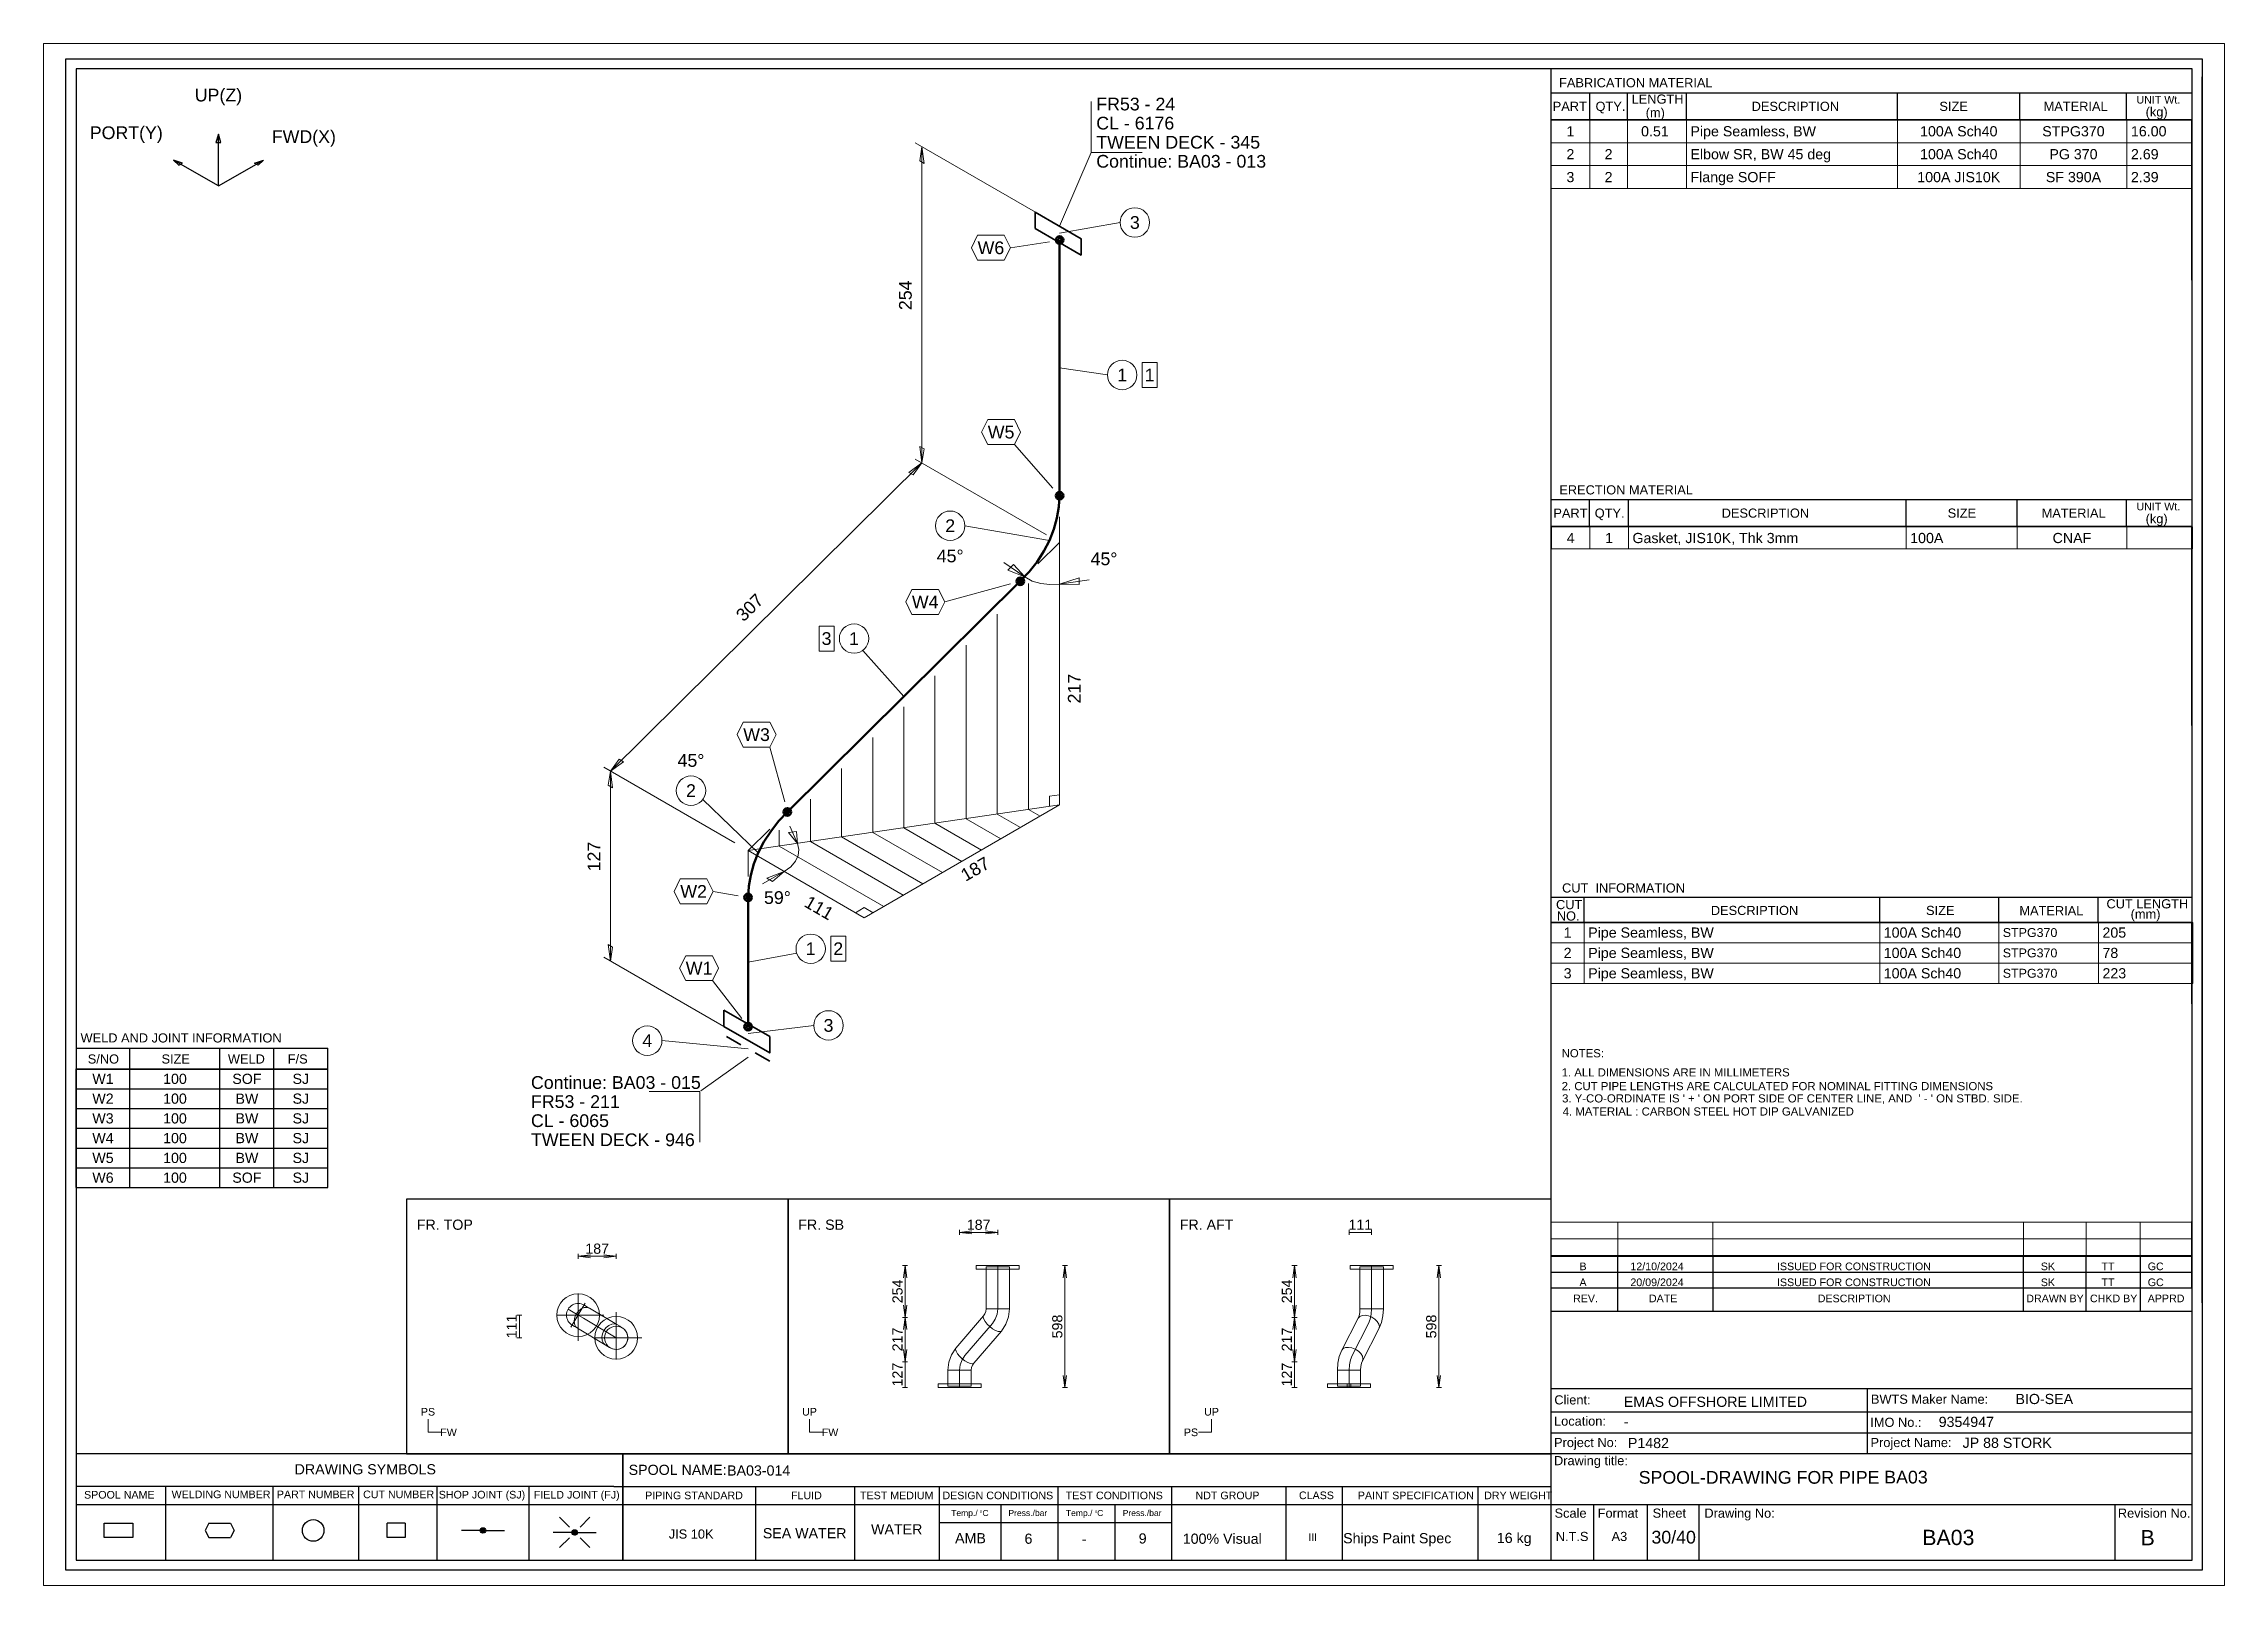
# Paper-space layout 'Layout1' of a CAD drawing. Header units: millimetres. Extents: x -20 to 277, y -7 to 202.
# The model-space entities are those that its viewports show. They can reach past a viewport. Long polylines and large blocks are cut down to what shows.
import ezdxf
from ezdxf.enums import TextEntityAlignment as Align

# ---------------------------------------------------------------- set-up
doc = ezdxf.new("R2010")
doc.units = ezdxf.units.MM
doc.linetypes.add('DOTTED_DASHED5', pattern=[9.99997, 4.444431, -2.666659, 0.222222, -2.666659])
doc.linetypes.add('DOTTED_DASHED6', pattern=[10, 4.444444, -2.666667, 0.222222, -2.666667])
for name, color, linetype in [('FramesFromTables', 40, 'Continuous'), ('I_Coordinates', 11, 'Continuous'), ('I_CutNumbers', 10, 'Continuous'), ('I_Dimensions', 4, 'Continuous'), ('I_OtherComponents', 2, 'Continuous'), ('I_PartNumbers', 9, 'Continuous'), ('I_Pipes', 1, 'Continuous'), ('I_Tags', 8, 'Continuous'), ('I_Triangles', 5, 'Continuous'), ('SymbolsOnDrawingSheet', 1, 'Continuous'), ('TextFromTables', 2, 'Continuous'), ('TextFromTextBoxes', 2, 'Continuous')]:
    doc.layers.add(name, color=color, linetype=linetype)
doc.styles.add('Cadmatic Default Text', font='arial.ttf')

psp = doc.layouts.get("Layout1")

msp = doc.modelspace()

# ---------------------------------------------------------------- texts
at = {"layer": 'SymbolsOnDrawingSheet', "linetype": 'ByBlock', "lineweight": 25, "style": 'Cadmatic Default Text'}
for s, p in [('UP(Z)', (30, 289.86)), ('PORT(Y)', (11.88, 282.46)), ('FWD(X)', (46.79, 281.7))]:
    msp.add_text(s, height=2.5, dxfattribs=at).set_placement(p, align=Align.MIDDLE_CENTER)
for s, p in [('FR. TOP', (69, 68.9)), ('FR. SB', (144, 68.9)), ('FR. AFT', (219, 68.9))]:
    msp.add_text(s, height=2, dxfattribs=at).set_placement(p, align=Align.TOP_LEFT)
at = {"layer": 'SymbolsOnDrawingSheet', "linetype": 'ByBlock', "lineweight": 13, "style": 'Cadmatic Default Text'}
for s, p in [('187', (179.46, 67.89)), ('111', (254.5, 67.89)), ('187', (104.46, 63.19))]:
    msp.add_text(s, height=2, dxfattribs=at).set_placement(p, align=Align.MIDDLE_CENTER)
for s, p in [('254', (163.5, 54.79)), ('254', (240.05, 54.79)), ('111', (87.66, 47.9)), ('217', (163.5, 45.34)), ('598', (194.92, 47.89)), ('217', (240.05, 45.34)), ('598', (268.44, 47.89)), ('127', (163.5, 38.44)), ('127', (240.05, 38.44))]:
    msp.add_text(s, height=2, rotation=90, dxfattribs=at).set_placement(p, align=Align.MIDDLE_CENTER)
at = {"layer": 'SymbolsOnDrawingSheet', "linetype": 'ByBlock', "lineweight": 18, "style": 'Cadmatic Default Text'}
for s, p in [('PS', (71.2, 31.14)), ('UP', (146.2, 31.14)), ('UP', (225.24, 31.14)), ('FW', (75.24, 27.1)), ('FW', (150.24, 27.1)), ('PS', (221.2, 27.1))]:
    msp.add_text(s, height=1.5, dxfattribs=at).set_placement(p, align=Align.MIDDLE_CENTER)

# ---------------------------------------------------------------- blocks, each defined once
blk = doc.blocks.new('BA01728716203_BOM_4')
at = {"layer": 'FramesFromTables', "linetype": 'ByBlock', "lineweight": 18}
for p, q in [((292, 285), (418, 285)), ((292, 271.5), (292, 285)), ((292, 271.5), (292, 285)), ((299.6, 271.5), (299.6, 285)), ((299.6, 271.5), (299.6, 285)), ((307, 271.5), (307, 285)), ((307, 271.5), (307, 285)), ((318.6, 271.5), (318.6, 285)), ((318.6, 271.5), (318.6, 285)), ((360.1, 271.5), (360.1, 285)), ((360.1, 271.5), (360.1, 285)), ((384.2, 271.5), (384.2, 285)), ((384.2, 271.5), (384.2, 285)), ((405.2, 271.5), (405.2, 285)), ((405.2, 271.5), (405.2, 285)), ((418, 271.5), (418, 285)), ((292, 280.5), (418, 280.5)), ((292, 276), (418, 276)), ((292, 205), (418.1, 205)), ((292, 200.67), (292, 205)), ((292.1, 200.67), (292.1, 205)), ((299.6, 200.67), (299.6, 205)), ((299.6, 200.67), (299.6, 205)), ((307.2, 200.67), (307.2, 205)), ((307.2, 200.67), (307.2, 205)), ((361.8, 200.67), (361.8, 205)), ((361.8, 200.67), (361.8, 205)), ((383.6, 200.67), (383.6, 205)), ((383.6, 200.67), (383.6, 205)), ((405.2, 200.67), (405.2, 205)), ((405.2, 200.67), (405.2, 205)), ((418, 200.67), (418, 205)), ((292, 127.3), (418.2, 127.3)), ((292, 115.3), (292, 127.3)), ((292, 115.3), (292, 127.3)), ((298.5, 115.3), (298.5, 127.3)), ((298.5, 115.3), (298.5, 127.3)), ((356.6, 115.3), (356.6, 127.3)), ((356.6, 115.3), (356.6, 127.3)), ((380, 115.3), (380, 127.3)), ((380, 115.3), (380, 127.3)), ((399.6, 115.3), (399.6, 127.3)), ((399.6, 115.3), (399.6, 127.3)), ((418, 115.3), (418, 127.3)), ((292, 123.3), (418.2, 123.3)), ((292, 119.3), (418.2, 119.3)), ((292, 68.4), (418, 68.4)), ((292, 58.6), (292, 68.4)), ((292, 58.6), (292, 68.4)), ((292, 65.13), (418, 65.13)), ((305.1, 58.6), (305.1, 68.4)), ((305.1, 58.6), (305.1, 68.4)), ((323.8, 58.6), (323.8, 68.4)), ((323.8, 58.6), (323.8, 68.4)), ((384.9, 58.6), (384.9, 68.4)), ((384.9, 58.6), (384.9, 68.4)), ((397.2, 58.6), (397.2, 68.4)), ((397.2, 58.6), (397.2, 68.4)), ((407.8, 58.6), (407.8, 68.4)), ((407.8, 58.6), (407.8, 68.4)), ((418, 58.6), (418, 68.4)), ((292, 61.87), (418, 61.87))]:
    blk.add_line(p, q, dxfattribs=at)
at = {"layer": 'FramesFromTables', "linetype": 'ByBlock', "lineweight": -3}
for p, q in [((2, 98.5), (51.5, 98.5)), ((2, 75.19), (2, 98.5)), ((2, 75.19), (2, 98.5)), ((2, 94.62), (51.5, 94.62)), ((12.6, 75.19), (12.6, 98.5)), ((12.6, 75.19), (12.6, 98.5)), ((30.3, 75.19), (30.3, 98.5)), ((30.3, 75.19), (30.3, 98.5)), ((40.9, 75.19), (40.9, 98.5)), ((40.9, 75.19), (40.9, 98.5)), ((51.5, 75.19), (51.5, 98.5)), ((2, 90.73), (51.5, 90.73)), ((2, 86.85), (51.5, 86.85)), ((2, 82.96), (51.5, 82.96)), ((2, 79.08), (51.5, 79.08))]:
    blk.add_line(p, q, dxfattribs=at)
at = {"layer": 'FramesFromTables', "linetype": 'ByBlock', "lineweight": 18, "flags": 128}
for points in [[(292, 271.5), (418, 271.5), (418, 285)], [(292, 200.67), (418.1, 200.67), (418.1, 205)], [(292, 115.3), (418.2, 115.3), (418.2, 127.3)], [(292, 58.6), (418, 58.6), (418, 68.4)]]:
    blk.add_lwpolyline(points, dxfattribs=at)
at = {"layer": 'FramesFromTables', "linetype": 'ByBlock', "lineweight": -3, "flags": 128}
blk.add_lwpolyline([(2, 75.19), (51.5, 75.19), (51.5, 98.5)], dxfattribs=at)
at = {"layer": 'TextFromTables', "linetype": 'ByBlock', "lineweight": 13, "style": 'Cadmatic Default Text'}
for s, p in [('1', (295.8, 282.75)), ('2', (295.8, 278.25)), ('3', (295.8, 273.75))]:
    blk.add_text(s, height=2, dxfattribs=at).set_placement(p, align=Align.MIDDLE_CENTER)
at = {"layer": 'TextFromTables', "linetype": 'ByBlock', "lineweight": 25, "style": 'Cadmatic Default Text'}
for s, p in [('0.51 ', (312.8, 282.75)), ('100A Sch40', (372.15, 282.75)), ('STPG370', (394.7, 282.75)), ('2', (303.3, 278.25)), ('100A Sch40', (372.15, 278.25)), ('PG 370', (394.7, 278.25)), ('2', (303.3, 273.75)), ('100A JIS10K', (372.15, 273.75)), ('SF 390A', (394.7, 273.75)), ('4', (295.85, 202.83)), ('1', (303.4, 202.83)), ('CNAF', (394.4, 202.83)), ('1', (295.25, 125.3)), ('2', (295.25, 121.3)), ('3', (295.25, 117.3)), ('W1', (7.3, 96.56)), ('100', (21.45, 96.56)), ('SOF', (35.6, 96.56)), ('SJ', (46.2, 96.56)), ('W2', (7.3, 92.67)), ('100', (21.45, 92.67)), ('BW', (35.6, 92.67)), ('SJ', (46.2, 92.67)), ('W3', (7.3, 88.79)), ('W4', (7.3, 84.91)), ('100', (21.45, 88.79)), ('100', (21.45, 84.91)), ('BW', (35.6, 88.79)), ('BW', (35.6, 84.91)), ('SJ', (46.2, 88.79)), ('SJ', (46.2, 84.91)), ('W5', (7.3, 81.02)), ('100', (21.45, 81.02)), ('BW', (35.6, 81.02)), ('SJ', (46.2, 81.02)), ('W6', (7.3, 77.14)), ('100', (21.45, 77.14)), ('SOF', (35.6, 77.14)), ('SJ', (46.2, 77.14))]:
    blk.add_text(s, height=2, dxfattribs=at).set_placement(p, align=Align.MIDDLE_CENTER)
for s, height, p in [('Pipe Seamless, BW ', 2, (319.4, 282.75)), ('16.00', 2, (406, 282.75)), ('Elbow SR, BW 45 deg', 2, (319.4, 278.25)), ('2.69', 2, (406, 278.25)), ('Flange SOFF ', 2, (319.4, 273.75)), ('2.39', 2, (406, 273.75)), ('Gasket, JIS10K, Thk 3mm ', 2, (308, 202.83)), ('100A', 2, (362.6, 202.83)), ('Pipe Seamless, BW', 2, (299.3, 125.3)), ('100A Sch40', 2, (357.4, 125.3)), ('STPG370', 1.75, (380.8, 125.3)), ('205', 2, (400.4, 125.3)), ('Pipe Seamless, BW', 2, (299.3, 121.3)), ('100A Sch40', 2, (357.4, 121.3)), ('STPG370', 1.75, (380.8, 121.3)), ('78', 2, (400.4, 121.3)), ('Pipe Seamless, BW', 2, (299.3, 117.3)), ('100A Sch40', 2, (357.4, 117.3)), ('STPG370', 1.75, (380.8, 117.3)), ('223', 2, (400.4, 117.3))]:
    blk.add_text(s, height=height, dxfattribs=at).set_placement(p, align=Align.MIDDLE_LEFT)
at = {"layer": 'TextFromTextBoxes', "linetype": 'ByBlock', "lineweight": -3, "style": 'Cadmatic Default Text'}
for s, p in [('BIO-SEA', (383.3, 33.65)), ('EMAS OFFSHORE LIMITED', (306.3, 33.1)), ('9354947', (368.2, 29.15)), ('-', (306.3, 29.2)), ('P1482', (307.1, 25)), ('JP 88 STORK', (372.9, 25.05)), ('BA03-014', (130, 19.6))]:
    blk.add_text(s, height=2, dxfattribs=at).set_placement(p, align=Align.MIDDLE_LEFT)
at = {"layer": 'TextFromTextBoxes', "linetype": 'ByBlock', "lineweight": 25, "style": 'Cadmatic Default Text'}
blk.add_text('BA03', height=2.5, dxfattribs=at).set_placement((357.5, 18.3), align=Align.MIDDLE_LEFT)
at = {"layer": 'TextFromTextBoxes', "linetype": 'ByBlock', "lineweight": -3, "style": 'Cadmatic Default Text'}
for s, height, p in [('WATER', 2, (163.35, 8.05)), ('SEA WATER', 2, (145.25, 7.28)), ('AMB', 2, (177.85, 6.3)), ('6', 2, (189.25, 6.2)), ('-', 2, (200.2, 6.15)), ('9', 2, (211.7, 6.25)), ('100% Visual', 2, (227.35, 6.2)), ('Ships Paint Spec', 2, (261.75, 6.3)), ('16 kg', 2, (284.75, 6.35)), ('30/40', 2.5, (316.1, 6.5))]:
    blk.add_text(s, height=height, dxfattribs=at).set_placement(p, align=Align.MIDDLE_CENTER)
at = {"layer": 'TextFromTextBoxes', "linetype": 'ByBlock', "lineweight": 25, "style": 'Cadmatic Default Text'}
blk.add_text('BA03', height=3, dxfattribs=at).set_placement((370.1, 6.45), align=Align.MIDDLE_CENTER)
blk = doc.blocks.new('SEDS_SPOOL_FORMAT_Gol_6')
at = {"layer": 'SymbolsOnDrawingSheet', "linetype": 'ByBlock', "lineweight": -3, "flags": 128}
for points in [[(0, 297), (420, 297), (420, 0), (0, 0), (0, 297)], [(418.01, 295.01), (2, 295.01)], [(2, 295.01), (2, 2)], [(292.02, 50.91), (292.02, 295.01)], [(418.01, 2), (418.01, 295.01)], [(420, 52.53), (420, 293.46)], [(420, 52.53), (420, 293.46)], [(292.02, 290.3), (418.01, 290.3)], [(292.02, 284.66), (292.02, 288.77)], [(299.59, 285.01), (299.59, 290.3)], [(307.02, 285.01), (307.02, 290.3)], [(318.61, 285.01), (318.61, 290.3)], [(360.08, 285.01), (360.08, 290.3)], [(384.18, 285.01), (384.18, 290.3)], [(405.15, 285.01), (405.15, 290.3)], [(405.15, 285.01), (405.15, 290.3)], [(292, 285), (418, 285)], [(292, 253.5), (292, 285)], [(292, 253.5), (292, 285)], [(292.02, 285.01), (418.01, 285.01)], [(418.01, 285.01), (292.02, 285.01)], [(418, 253.5), (418, 285)], [(292.02, 210.38), (418.01, 210.38)], [(299.57, 205.08), (299.57, 210.38)], [(307.21, 205.08), (307.21, 210.38)], [(361.83, 205.03), (361.83, 210.38)], [(383.61, 205.08), (383.61, 210.38)], [(405.15, 205.17), (405.15, 210.38)], [(292.02, 205.08), (292.02, 209.18)], [(292.02, 205.08), (418.01, 205.08)], [(292.02, 186.7), (292.02, 205.08)], [(292.02, 186.7), (292.02, 205.08)], [(418.01, 205.08), (292.02, 205.08)], [(418, 166), (418, 205)], [(292.02, 132.23), (418.01, 132.23)], [(292.02, 127.3), (292.02, 131.41)], [(298.48, 127.3), (298.48, 132.23)], [(356.6, 127.3), (356.6, 132.23)], [(380.01, 127.3), (380.01, 132.23)], [(399.56, 127.3), (399.56, 132.23)], [(292.02, 127.3), (418.01, 127.3)], [(418.01, 127.3), (292.02, 127.3)], [(418, 111.3), (418, 127.3)], [(2, 102.57), (51.49, 102.57)], [(12.6, 98.45), (12.6, 102.57)], [(30.28, 98.45), (30.28, 102.57)], [(40.88, 98.45), (40.88, 102.57)], [(51.49, 98.45), (51.49, 102.57)], [(2, 98.5), (51.5, 98.5)], [(2, 98.5), (51.5, 98.5)], [(51.49, 98.47), (2, 98.47)], [(2, 98.45), (51.49, 98.45)], [(292.02, 52.57), (292.02, 66.5)], [(292.02, 52.57), (292.02, 66.5)], [(418, 55.4), (418, 68.5)], [(292.02, 61.73), (418.01, 61.73)], [(305.1, 50.91), (305.1, 61.73)], [(323.84, 50.91), (323.84, 61.73)], [(384.91, 50.91), (384.91, 61.73)], [(397.21, 50.91), (397.21, 61.73)], [(407.86, 50.91), (407.86, 61.73)], [(292.02, 58.6), (418.01, 58.6)], [(292.02, 55.47), (418.01, 55.47)], [(292.02, 50.91), (418.01, 50.91)], [(292.02, 2), (292.02, 50.91)], [(292.02, 35.73), (418.01, 35.73)], [(354.24, 22.93), (354.24, 35.73)], [(292.02, 31.13), (418.01, 31.13)], [(292.02, 27.03), (418.01, 27.03)], [(2, 22.93), (107.74, 22.93)], [(107.74, 22.93), (292.02, 22.93)], [(109.52, 22.93), (109.52, 2)], [(109.52, 2), (109.52, 22.93)], [(292.02, 22.93), (418.01, 22.93)], [(107.74, 16.45), (2, 16.45)], [(2, 12.91), (292.02, 12.91)], [(19.62, 16.45), (19.62, 2)], [(40.69, 16.45), (40.69, 2)], [(57.56, 16.45), (57.56, 2)], [(72.95, 16.45), (72.95, 2)], [(91.02, 16.45), (91.02, 2)], [(107.74, 16.45), (292.02, 16.45)], [(135.58, 16.45), (135.58, 2)], [(155.03, 16.45), (155.03, 2)], [(171.67, 16.45), (171.67, 2)], [(183.82, 12.91), (183.82, 2)], [(195.02, 16.45), (195.02, 2)], [(206.21, 12.91), (206.21, 2)], [(217.4, 16.45), (217.4, 2)], [(239.85, 16.45), (239.85, 2)], [(250.91, 16.34), (250.91, 2)], [(277.59, 16.45), (277.59, 2)], [(292.02, 12.91), (418.01, 12.91)], [(300.39, 2), (300.39, 12.91)], [(310.96, 2), (310.96, 12.91)], [(321.13, 2), (321.13, 12.91)], [(402.9, 2), (402.9, 12.91)], [(13.2, 6.41), (7.55, 6.41), (7.55, 9.23), (13.2, 9.23)], [(13.2, 9.23), (13.2, 6.41)], [(28.12, 9.23), (27.42, 7.82)], [(28.12, 9.23), (32.36, 9.23)], [(32.36, 9.23), (33.07, 7.82)], [(66.68, 9.23), (66.68, 6.41), (63.15, 6.41), (63.15, 9.23)], [(66.68, 9.23), (63.15, 9.23)], [(99, 8.47), (97.06, 10.41)], [(101.09, 8.47), (103.03, 10.41)], [(171.67, 9.37), (217.4, 9.37)], [(171.67, 9.37), (217.4, 9.37)], [(27.42, 7.82), (28.12, 6.41)], [(28.12, 6.41), (32.36, 6.41)], [(33.07, 7.82), (32.36, 6.41)], [(81.48, 7.82), (77.79, 7.82)], [(81.49, 7.78), (82.04, 8.32)], [(81.51, 7.9), (81.93, 8.32)], [(81.52, 7.7), (82.14, 8.32)], [(81.55, 7.62), (82.22, 8.29)], [(81.56, 8.06), (81.76, 8.26)], [(81.57, 7.54), (82.28, 8.25)], [(81.62, 7.48), (82.34, 8.2)], [(81.68, 7.44), (82.4, 8.16)], [(81.74, 7.39), (82.45, 8.1)], [(81.8, 7.35), (82.48, 8.02)], [(81.88, 7.32), (82.5, 7.94)], [(81.98, 7.32), (82.53, 7.86)], [(82.09, 7.32), (82.52, 7.75)], [(82.24, 7.36), (82.47, 7.59)], [(82.54, 7.82), (86.24, 7.82)], [(99.51, 7.42), (95.82, 7.42)], [(99, 6.38), (97.06, 4.44)], [(99.53, 7.47), (99.99, 7.93)], [(99.53, 7.37), (100.1, 7.93)], [(99.56, 7.29), (100.2, 7.93)], [(99.58, 7.62), (99.88, 7.93)], [(99.58, 7.21), (100.27, 7.89)], [(99.61, 7.13), (100.33, 7.84)], [(99.67, 7.08), (100.39, 7.8)], [(99.73, 7.03), (100.45, 7.75)], [(99.79, 6.99), (100.49, 7.69)], [(99.85, 6.94), (100.52, 7.61)], [(99.94, 6.92), (100.54, 7.53)], [(100.04, 6.92), (100.57, 7.45)], [(100.15, 6.92), (100.54, 7.31)], [(100.38, 7.04), (100.49, 7.15)], [(100.57, 7.42), (104.27, 7.42)], [(101.09, 6.38), (103.03, 4.44)], [(2, 2), (418.01, 2)]]:
    blk.add_lwpolyline(points, dxfattribs=at)
at = {"layer": 'SymbolsOnDrawingSheet', "linetype": 'ByBlock', "lineweight": -3}
for centre, radius in [((48.63, 7.82), 2.12), ((82.01, 7.82), 0.53), ((100.04, 7.42), 0.53)]:
    blk.add_circle(centre, radius, dxfattribs=at)
at = {"layer": 'SymbolsOnDrawingSheet', "linetype": 'ByBlock', "lineweight": -3, "style": 'Cadmatic Default Text'}
for s, height, p in [('FABRICATION MATERIAL', 1.8, (293.57, 293.19)), ('PART', 1.8, (292.32, 288.55)), ('QTY.', 1.8, (300.74, 288.55)), ('LENGTH', 1.8, (307.84, 289.97)), ('DESCRIPTION', 1.8, (331.43, 288.55)), ('SIZE', 1.8, (368.34, 288.55)), ('MATERIAL', 1.8, (388.84, 288.55)), ('UNIT Wt.', 1.5, (407.08, 289.7)), (' (kg)', 1.8, (408.19, 287.46)), ('ERECTION MATERIAL', 1.8, (293.62, 213.19)), ('PART', 1.8, (292.45, 208.62)), ('QTY.', 1.8, (300.58, 208.62)), ('DESCRIPTION', 1.8, (325.54, 208.62)), ('SIZE', 1.8, (369.97, 208.62)), ('MATERIAL', 1.8, (388.45, 208.62)), ('UNIT Wt.', 1.5, (407.08, 209.77)), (' (kg)', 1.8, (408.19, 207.53)), ('CUT  INFORMATION', 1.8, (294.16, 134.97)), ('CUT ', 1.8, (292.97, 131.7)), ('NO.', 1.8, (293.13, 129.46)), ('DESCRIPTION', 1.8, (323.41, 130.55)), ('SIZE', 1.8, (365.72, 130.55)), ('MATERIAL', 1.8, (384.07, 130.5)), ('CUT LENGTH', 1.8, (401.19, 131.85)), ('(mm)', 1.8, (405.94, 129.85)), ('WELD AND JOINT INFORMATION', 1.8, (2.89, 105.5)), ('S/NO', 1.8, (4.31, 101.36)), ('SIZE', 1.8, (18.81, 101.36)), ('WELD', 1.8, (31.86, 101.36)), ('F/S', 1.8, (43.63, 101.36)), ('SPOOL-DRAWING FOR PIPE', 2.5, (309.22, 19.5))]:
    blk.add_text(s, height=height, dxfattribs=at).set_placement(p, align=Align.TOP_LEFT)
for s, height, p in [('(m)', 1.8, (310.6, 285.51)), ('Client:', 1.8, (292.64, 32.58)), ('BWTS Maker Name:', 1.8, (354.88, 32.71)), ('Location:', 1.8, (292.58, 28.41)), ('Project No:', 1.8, (292.58, 24.2)), ('IMO No.:', 1.8, (354.76, 28.17)), ('Project Name:', 1.8, (354.8, 24.2)), ('Drawing title:', 1.8, (292.57, 20.64)), ('DRAWING SYMBOLS', 2, (44.98, 18.84)), ('Temp./  C   ', 1.2, (174.06, 10.65)), ('0', 0.53, (179.71, 11.25)), ('Press./bar', 1.2, (185.31, 10.65)), ('Temp./  C   ', 1.2, (196.61, 10.65)), ('0', 0.53, (202.37, 11.25)), ('Press./bar', 1.2, (207.78, 10.65)), ('Scale', 1.8, (292.68, 10.32)), ('Format', 1.8, (301.16, 10.32)), ('Sheet', 1.8, (311.96, 10.32)), ('Drawing No:', 1.8, (322.14, 10.32)), ('Revision No.', 1.8, (403.43, 10.32)), ('N.T.S', 1.8, (292.92, 5.74)), ('A3', 1.8, (303.89, 5.74))]:
    blk.add_text(s, height=height, dxfattribs=at).set_placement(p)
for s, height, p in [('1. ALL DIMENSIONS ARE IN MILLIMETERS', 1.6, (294.08, 97.83)), ('NOTES:', 1.6, (294.08, 101.59)), ('2. CUT PIPE LENGTHS ARE CALCULATED FOR NOMINAL FITTING DIMENSIONS', 1.6, (294.08, 95.13)), ("3. Y-CO-ORDINATE IS ' + ' ON PORT SIDE OF CENTER LINE, AND  ' - ' ON STBD. SIDE.", 1.6, (294.16, 92.72)), ('4. MATERIAL : CARBON STEEL HOT DIP GALVANIZED', 1.6, (294.28, 90.15)), ('B', 1.5, (297.58, 59.71)), ('12/10/2024', 1.5, (307.59, 59.71)), ('ISSUED FOR CONSTRUCTION', 1.5, (336.41, 59.71)), ('SK', 1.5, (388.28, 59.71)), ('TT', 1.5, (400.21, 59.71)), ('GC', 1.5, (409.3, 59.71)), ('A', 1.5, (297.58, 56.58)), ('20/09/2024', 1.5, (307.59, 56.58)), ('ISSUED FOR CONSTRUCTION', 1.5, (336.41, 56.58)), ('SK', 1.5, (388.28, 56.58)), ('TT', 1.5, (400.21, 56.58)), ('GC', 1.5, (409.3, 56.58)), ('REV.', 1.5, (296.32, 53.41)), ('DATE', 1.5, (311.24, 53.41)), ('DESCRIPTION', 1.5, (344.43, 53.41)), ('DRAWN BY', 1.5, (385.43, 53.41)), ('CHKD BY', 1.5, (397.94, 53.41)), ('APPRD', 1.5, (409.3, 53.41)), ('SPOOL NAME:', 2, (110.65, 19.73)), ('SPOOL NAME', 1.5, (3.58, 14.83)), ('WELDING NUMBER', 1.5, (20.79, 14.91)), ('PART NUMBER', 1.5, (41.48, 14.91)), ('CUT NUMBER', 1.5, (58.44, 14.91)), ('SHOP JOINT (SJ)', 1.5, (73.31, 14.85)), ('FIELD JOINT (FJ)', 1.5, (92, 14.83)), ('PIPING STANDARD', 1.5, (113.89, 14.7)), ('FLUID', 1.5, (142.57, 14.7)), ('TEST MEDIUM', 1.5, (156.14, 14.7)), ('DESIGN CONDITIONS', 1.5, (172.34, 14.7)), ('TEST CONDITIONS', 1.5, (196.58, 14.7)), ('NDT GROUP', 1.5, (222.09, 14.7)), ('CLASS', 1.5, (242.43, 14.72)), ('PAINT SPECIFICATION', 1.5, (254.01, 14.7)), ('DRY WEIGHT', 1.5, (278.84, 14.7)), ('JIS 10K', 1.8, (118.53, 7.12)), ('III', 1.5, (244.26, 6.51)), ('B', 3, (407.89, 6.4))]:
    blk.add_text(s, height=height, dxfattribs=at).set_placement(p, align=Align.MIDDLE_LEFT)
blk = doc.blocks.new('BA01728716203_PRT_100_3')
at = {"layer": 'I_OtherComponents', "linetype": 'ByBlock', "lineweight": 35}
for p, q in [((80.72, 79.97), (77.89, 81.6)), ((86.38, 76.71), (83.55, 78.34))]:
    blk.add_line(p, q, dxfattribs=at)
blk = doc.blocks.new('BA01728716203_PRT_101_3')
at = {"layer": 'I_OtherComponents', "linetype": 'ByBlock', "lineweight": 35, "flags": 128}
blk.add_lwpolyline([(77.33, 86.77), (77.33, 83.56), (86.38, 78.34), (86.38, 81.55), (77.33, 86.77)], dxfattribs=at)
at = {"layer": 'I_OtherComponents', "linetype": 'ByBlock', "lineweight": 50}
for radius in [0.75, 0.375]:
    blk.add_circle((82.14, 83.51), radius, dxfattribs=at)
blk = doc.blocks.new('BA01728716203_PRT_102_3')
at = {"layer": 'I_Pipes', "linetype": 'ByBlock', "lineweight": 50}
blk.add_line((82.14, 83.51), (82.14, 108.91), dxfattribs=at)
blk = doc.blocks.new('BA01728716203_PRT_103_3')
at = {"layer": 'I_Pipes', "linetype": 'ByBlock', "lineweight": 0}
for q in [(86.38, 122.29), (82.14, 113.05)]:
    blk.add_line((82.14, 118.1), q, dxfattribs=at)
at = {"layer": 'I_Pipes', "linetype": 'ByBlock', "lineweight": 50, "flags": 128}
blk.add_lwpolyline([(82.14, 108.91), (82.26, 111.1), (82.64, 113.31), (83.27, 115.52), (84.14, 117.69), (85.24, 119.82), (86.57, 121.88), (88.11, 123.86), (89.85, 125.72)], dxfattribs=at)
at = {"layer": 'I_Pipes', "linetype": 'ByBlock', "lineweight": 50}
for centre, radius in [((89.85, 125.72), 0.75), ((89.85, 125.72), 0.375), ((82.14, 108.91), 0.75), ((82.14, 108.91), 0.375)]:
    blk.add_circle(centre, radius, dxfattribs=at)
blk = doc.blocks.new('BA01728716203_PRT_104_3')
at = {"layer": 'I_Pipes', "linetype": 'ByBlock', "lineweight": 50}
blk.add_line((89.85, 125.72), (135.65, 171.03), dxfattribs=at)
blk = doc.blocks.new('BA01728716203_PRT_105_3')
at = {"layer": 'I_Pipes', "linetype": 'ByBlock', "lineweight": 0}
for q in [(143.37, 183.71), (139.12, 174.46)]:
    blk.add_line((143.37, 178.66), q, dxfattribs=at)
at = {"layer": 'I_Pipes', "linetype": 'ByBlock', "lineweight": 50, "flags": 128}
blk.add_lwpolyline([(135.65, 171.03), (137.39, 172.9), (138.93, 174.87), (140.26, 176.93), (141.36, 179.06), (142.23, 181.24), (142.86, 183.44), (143.24, 185.65), (143.37, 187.84)], dxfattribs=at)
at = {"layer": 'I_Pipes', "linetype": 'ByBlock', "lineweight": 50}
for centre, radius in [((143.37, 187.84), 0.75), ((143.37, 187.84), 0.375), ((135.65, 171.03), 0.75), ((135.65, 171.03), 0.375)]:
    blk.add_circle(centre, radius, dxfattribs=at)
blk = doc.blocks.new('BA01728716203_PRT_106_3')
at = {"layer": 'I_Pipes', "linetype": 'ByBlock', "lineweight": 50}
blk.add_line((143.37, 187.84), (143.37, 238.06), dxfattribs=at)
blk = doc.blocks.new('BA01728716203_PRT_107_3')
at = {"layer": 'I_OtherComponents', "linetype": 'ByBlock', "lineweight": 35, "flags": 128}
blk.add_lwpolyline([(138.56, 240.34), (138.56, 243.55), (147.61, 238.33), (147.61, 235.12), (138.56, 240.34)], dxfattribs=at)
at = {"layer": 'I_OtherComponents', "linetype": 'ByBlock', "lineweight": 50}
for radius in [0.75, 0.375]:
    blk.add_circle((143.37, 238.06), radius, dxfattribs=at)
blk = doc.blocks.new('BA01728716203_TRI_0_3')
at = {"layer": 'I_Triangles', "linetype": 'ByBlock', "lineweight": 0}
for p, q in [((137.24, 126.18), (137.24, 170.6)), ((131.12, 125.28), (131.12, 164.55)), ((125, 124.38), (125, 158.49)), ((118.87, 123.48), (118.87, 152.43)), ((112.75, 122.59), (112.75, 146.38)), ((106.63, 121.69), (106.63, 140.32)), ((100.5, 120.79), (100.5, 134.27)), ((82.14, 118.1), (143.37, 127.08)), ((94.38, 119.89), (94.38, 128.21)), ((131.85, 120.43), (125, 124.38)), ((135.69, 122.64), (131.12, 125.28)), ((139.53, 124.86), (137.24, 126.18)), ((88.26, 119), (88.26, 122.15)), ((116.49, 111.56), (100.5, 120.79)), ((120.33, 113.78), (106.63, 121.69)), ((124.17, 115.99), (112.75, 122.59)), ((128.01, 118.21), (118.87, 123.48)), ((108.81, 107.13), (88.26, 119)), ((112.65, 109.34), (94.38, 119.89))]:
    blk.add_line(p, q, dxfattribs=at)
at = {"layer": 'I_Triangles', "linetype": 'ByBlock', "lineweight": 0, "flags": 128}
for points in [[(82.14, 118.1), (143.37, 127.08), (143.37, 178.66)], [(132.4, 174.74), (136.51, 171.88), (134.32, 174.33), (133.22, 173.24), (136.51, 171.88), (137.98, 171.08), (139.66, 170.57), (141.47, 170.37), (143.37, 170.49), (147.24, 171.71), (147.24, 170.41), (143.37, 170.49), (149.18, 171.34)], [(141.39, 126.79), (141.39, 128.79), (143.37, 129.08)], [(82.14, 118.1), (104.98, 104.91), (143.37, 127.08)], [(90.35, 122.88), (91.83, 119.52), (90.07, 121.64), (91.62, 121.87), (91.83, 119.52), (92.13, 118.34), (92, 117.15), (91.45, 116), (90.51, 114.94), (89.21, 114.02), (85.81, 112.71), (86.94, 112.06), (89.21, 114.02), (84.96, 111.57)], [(103.24, 105.91), (104.98, 106.91), (106.71, 105.91)]]:
    blk.add_lwpolyline(points, dxfattribs=at)
at = {"layer": 'I_Triangles', "linetype": 'ByBlock', "lineweight": 0, "style": 'Cadmatic Default Text'}
for s, p in [('45°', (152.1, 175.44)), ('59°', (87.9, 108.88))]:
    blk.add_text(s, height=2.5, dxfattribs=at).set_placement(p, align=Align.MIDDLE_CENTER)
for s, rotation, p in [('217', 90, (146.25, 149.94)), ('187', 30, (126.77, 114.49)), ('111', 330, (96.1, 106.86))]:
    blk.add_text(s, height=2.5, rotation=rotation, dxfattribs=at).set_placement(p, align=Align.MIDDLE_CENTER)
blk = doc.blocks.new('BA01728716203_DIM_0_3')
at = {"layer": 'I_Dimensions', "linetype": 'ByBlock', "lineweight": 0}
for p, q in [((55.07, 133.72), (116.3, 194.28)), ((115, 195.03), (140.77, 180.16)), ((79.54, 119.6), (53.77, 134.47))]:
    blk.add_line(p, q, dxfattribs=at)
at = {"layer": 'I_Dimensions', "linetype": 'ByBlock', "lineweight": 0, "flags": 128}
for points in [[(116.3, 194.28), (114.6, 191.92), (113.74, 192.42), (116.3, 194.28)], [(55.07, 133.72), (57.64, 135.58), (56.77, 136.08), (55.07, 133.72)]]:
    blk.add_lwpolyline(points, dxfattribs=at)
at = {"layer": 'I_Dimensions', "linetype": 'ByBlock', "lineweight": 0, "style": 'Cadmatic Default Text'}
blk.add_text('307', height=2.5, rotation=44.6843, dxfattribs=at).set_placement((82.44, 165.88), align=Align.MIDDLE_CENTER)
blk = doc.blocks.new('BA01728716203_DIM_1_3')
at = {"layer": 'I_Dimensions', "linetype": 'ByBlock', "lineweight": 0}
for p, q in [((53.77, 134.47), (79.54, 119.6)), ((55.07, 96.41), (55.07, 133.72)), ((79.54, 82.29), (53.77, 97.16))]:
    blk.add_line(p, q, dxfattribs=at)
at = {"layer": 'I_Dimensions', "linetype": 'ByBlock', "lineweight": 0, "flags": 128}
for points in [[(55.07, 133.72), (55.5, 130.47), (54.64, 130.97), (55.07, 133.72)], [(55.07, 96.41), (55.5, 99.16), (54.64, 99.66), (55.07, 96.41)]]:
    blk.add_lwpolyline(points, dxfattribs=at)
at = {"layer": 'I_Dimensions', "linetype": 'ByBlock', "lineweight": 0, "style": 'Cadmatic Default Text'}
blk.add_text('127', height=2.5, rotation=90, dxfattribs=at).set_placement((51.82, 116.94), align=Align.MIDDLE_CENTER)
blk = doc.blocks.new('BA01728716203_DIM_2_3')
at = {"layer": 'I_Dimensions', "linetype": 'ByBlock', "lineweight": 0}
for p, q in [((115, 257.15), (140.77, 242.28)), ((116.3, 194.28), (116.3, 256.4)), ((140.77, 180.16), (115, 195.03))]:
    blk.add_line(p, q, dxfattribs=at)
at = {"layer": 'I_Dimensions', "linetype": 'ByBlock', "lineweight": 0, "flags": 128}
for points in [[(116.3, 256.4), (116.73, 253.15), (115.87, 253.65), (116.3, 256.4)], [(116.3, 194.28), (116.73, 197.03), (115.87, 197.53), (116.3, 194.28)]]:
    blk.add_lwpolyline(points, dxfattribs=at)
at = {"layer": 'I_Dimensions', "linetype": 'ByBlock', "lineweight": 0, "style": 'Cadmatic Default Text'}
blk.add_text('254', height=2.5, rotation=90, dxfattribs=at).set_placement((113.05, 227.22), align=Align.MIDDLE_CENTER)
blk = doc.blocks.new('BA01728716203_CRD_0_3')
at = {"layer": 'I_Coordinates', "linetype": 'ByBlock', "lineweight": 0}
blk.add_line((149.58, 255.3), (143.37, 240.78), dxfattribs=at)
at = {"layer": 'I_Coordinates', "linetype": 'ByBlock', "lineweight": 0, "flags": 128}
blk.add_lwpolyline([(149.58, 265.3), (149.58, 255.3), (159.58, 255.3)], dxfattribs=at)
at = {"layer": 'I_Coordinates', "linetype": 'ByBlock', "lineweight": 0, "style": 'Cadmatic Default Text'}
for s, p in [('FR53 - 24', (150.58, 263.55)), ('CL - 6176', (150.58, 259.8)), ('TWEEN DECK - 345', (150.58, 256.05)), ('Continue: BA03 - 013', (150.58, 252.3))]:
    blk.add_text(s, height=2.5, dxfattribs=at).set_placement(p)
blk = doc.blocks.new('BA01728716203_CRD_1_3')
at = {"layer": 'I_Coordinates', "linetype": 'ByBlock', "lineweight": 0}
blk.add_line((72.83, 70.91), (82.14, 77.52), dxfattribs=at)
at = {"layer": 'I_Coordinates', "linetype": 'ByBlock', "lineweight": 0, "flags": 128}
blk.add_lwpolyline([(72.66, 60.79), (72.66, 70.79), (62.66, 70.79)], dxfattribs=at)
at = {"layer": 'I_Coordinates', "linetype": 'ByBlock', "lineweight": 0, "style": 'Cadmatic Default Text'}
for s, p in [('Continue: BA03 - 015', (39.44, 73.79)), ('FR53 - 211', (39.44, 70.04)), ('CL - 6065', (39.44, 66.29)), ('TWEEN DECK - 946', (39.44, 62.54))]:
    blk.add_text(s, height=2.5, dxfattribs=at).set_placement(p, align=Align.TOP_LEFT)
blk = doc.blocks.new('BA01728716203_PTN_0_3')
at = {"layer": 'I_PartNumbers', "linetype": 'ByBlock', "lineweight": 0}
blk.add_line((73.24, 128.18), (84.14, 117.69), dxfattribs=at)
blk.add_circle((70.9, 129.89), 2.89, dxfattribs=at)
at = {"layer": 'I_PartNumbers', "linetype": 'ByBlock', "lineweight": 0, "style": 'Cadmatic Default Text'}
blk.add_text('2', height=2.5, dxfattribs=at).set_placement((70.9, 129.89), align=Align.MIDDLE_CENTER)
blk = doc.blocks.new('BA01728716203_PTN_1_3')
at = {"layer": 'I_PartNumbers', "linetype": 'ByBlock', "lineweight": 0}
blk.add_line((65.2, 80.76), (82.14, 79.15), dxfattribs=at)
blk.add_circle((62.31, 80.76), 2.89, dxfattribs=at)
at = {"layer": 'I_PartNumbers', "linetype": 'ByBlock', "lineweight": 0, "style": 'Cadmatic Default Text'}
blk.add_text('4', height=2.5, dxfattribs=at).set_placement((62.31, 80.76), align=Align.MIDDLE_CENTER)
blk = doc.blocks.new('BA01728716203_PTN_2_3')
at = {"layer": 'I_PartNumbers', "linetype": 'ByBlock', "lineweight": 0}
blk.add_line((91.69, 97.93), (82.14, 96.21), dxfattribs=at)
blk.add_circle((94.44, 98.82), 2.89, dxfattribs=at)
at = {"layer": 'I_PartNumbers', "linetype": 'ByBlock', "lineweight": 0, "style": 'Cadmatic Default Text'}
blk.add_text('1', height=2.5, dxfattribs=at).set_placement((94.44, 98.82), align=Align.MIDDLE_CENTER)
blk = doc.blocks.new('BA01728716203_PTN_3_3')
at = {"layer": 'I_PartNumbers', "linetype": 'ByBlock', "lineweight": 0}
blk.add_line((95.05, 83.76), (82.14, 82.15), dxfattribs=at)
blk.add_circle((97.94, 83.76), 2.89, dxfattribs=at)
at = {"layer": 'I_PartNumbers', "linetype": 'ByBlock', "lineweight": 0, "style": 'Cadmatic Default Text'}
blk.add_text('3', height=2.5, dxfattribs=at).set_placement((97.94, 83.76), align=Align.MIDDLE_CENTER)
blk = doc.blocks.new('BA01728716203_PTN_4_3')
at = {"layer": 'I_PartNumbers', "linetype": 'ByBlock', "lineweight": 0}
blk.add_line((104.66, 157.43), (112.75, 148.38), dxfattribs=at)
blk.add_circle((102.96, 159.77), 2.89, dxfattribs=at)
at = {"layer": 'I_PartNumbers', "linetype": 'ByBlock', "lineweight": 0, "style": 'Cadmatic Default Text'}
blk.add_text('1', height=2.5, dxfattribs=at).set_placement((102.96, 159.77), align=Align.MIDDLE_CENTER)
blk = doc.blocks.new('BA01728716203_PTN_5_3')
at = {"layer": 'I_PartNumbers', "linetype": 'ByBlock', "lineweight": 0}
blk.add_line((124.75, 181.94), (141.36, 179.06), dxfattribs=at)
blk.add_circle((121.86, 181.94), 2.89, dxfattribs=at)
at = {"layer": 'I_PartNumbers', "linetype": 'ByBlock', "lineweight": 0, "style": 'Cadmatic Default Text'}
blk.add_text('2', height=2.5, dxfattribs=at).set_placement((121.86, 181.94), align=Align.MIDDLE_CENTER)
blk = doc.blocks.new('BA01728716203_PTN_6_3')
at = {"layer": 'I_PartNumbers', "linetype": 'ByBlock', "lineweight": 0}
blk.add_line((152.78, 211.56), (143.37, 212.95), dxfattribs=at)
blk.add_circle((155.67, 211.56), 2.89, dxfattribs=at)
at = {"layer": 'I_PartNumbers', "linetype": 'ByBlock', "lineweight": 0, "style": 'Cadmatic Default Text'}
blk.add_text('1', height=2.5, dxfattribs=at).set_placement((155.67, 211.56), align=Align.MIDDLE_CENTER)
blk = doc.blocks.new('BA01728716203_PTN_7_3')
at = {"layer": 'I_PartNumbers', "linetype": 'ByBlock', "lineweight": 0}
blk.add_line((155.28, 241.53), (143.37, 239.42), dxfattribs=at)
blk.add_circle((158.17, 241.53), 2.89, dxfattribs=at)
at = {"layer": 'I_PartNumbers', "linetype": 'ByBlock', "lineweight": 0, "style": 'Cadmatic Default Text'}
blk.add_text('3', height=2.5, dxfattribs=at).set_placement((158.17, 241.53), align=Align.MIDDLE_CENTER)
blk = doc.blocks.new('BA01728716203_CUT_10_3')
at = {"layer": 'I_CutNumbers', "linetype": 'ByBlock', "lineweight": 0, "flags": 128}
blk.add_lwpolyline([(101.32, 96.37), (101.32, 101.27), (98.38, 101.27), (98.38, 96.37), (101.32, 96.37)], dxfattribs=at)
at = {"layer": 'I_CutNumbers', "linetype": 'ByBlock', "lineweight": 0, "style": 'Cadmatic Default Text'}
blk.add_text('2', height=2.5, dxfattribs=at).set_placement((99.85, 98.82), align=Align.MIDDLE_CENTER)
blk = doc.blocks.new('BA01728716203_CUT_11_3')
at = {"layer": 'I_CutNumbers', "linetype": 'ByBlock', "lineweight": 0, "flags": 128}
blk.add_lwpolyline([(99.03, 157.32), (99.03, 162.22), (96.08, 162.22), (96.08, 157.32), (99.03, 157.32)], dxfattribs=at)
at = {"layer": 'I_CutNumbers', "linetype": 'ByBlock', "lineweight": 0, "style": 'Cadmatic Default Text'}
blk.add_text('3', height=2.5, dxfattribs=at).set_placement((97.55, 159.77), align=Align.MIDDLE_CENTER)
blk = doc.blocks.new('BA01728716203_CUT_12_3')
at = {"layer": 'I_CutNumbers', "linetype": 'ByBlock', "lineweight": 0, "flags": 128}
blk.add_lwpolyline([(162.55, 209.11), (162.55, 214.01), (159.61, 214.01), (159.61, 209.11), (162.55, 209.11)], dxfattribs=at)
at = {"layer": 'I_CutNumbers', "linetype": 'ByBlock', "lineweight": 0, "style": 'Cadmatic Default Text'}
blk.add_text('1', height=2.5, dxfattribs=at).set_placement((161.08, 211.56), align=Align.MIDDLE_CENTER)
blk = doc.blocks.new('BA01728716203_fii_8_3')
at = {"layer": 'I_Tags', "linetype": 'ByBlock', "lineweight": 0, "style": 'Cadmatic Default Text'}
blk.add_text('45°', height=2.5, dxfattribs=at).set_placement((70.9, 135.82), align=Align.MIDDLE_CENTER)
blk = doc.blocks.new('BA01728716203_fii_9_3')
at = {"layer": 'I_Tags', "linetype": 'ByBlock', "lineweight": 0, "style": 'Cadmatic Default Text'}
blk.add_text('45°', height=2.5, dxfattribs=at).set_placement((121.86, 176), align=Align.MIDDLE_CENTER)
blk = doc.blocks.new('Pi_Weld_0')
at = {"layer": 'I_Tags', "linetype": 'ByBlock', "lineweight": 0, "flags": 128}
for points in [[(-2.62, 2.45), (-3.84, 0)], [(-3.84, 0), (-2.62, -2.45)], [(2.62, 2.45), (-2.62, 2.45)], [(3.84, 0), (2.62, 2.45)], [(2.62, -2.45), (3.84, 0)], [(-2.62, -2.45), (2.62, -2.45)], [(2.62, -2.45), (8.42, -9.91)]]:
    blk.add_lwpolyline(points, dxfattribs=at)
at = {"layer": 'I_Tags', "linetype": 'ByBlock', "lineweight": 0, "style": 'Cadmatic Default Text'}
blk.add_text('W1', height=2.5, dxfattribs=at).set_placement((0, 0), align=Align.MIDDLE_CENTER)
blk = doc.blocks.new('Pi_Weld_1')
at = {"layer": 'I_Tags', "linetype": 'ByBlock', "lineweight": 0, "flags": 128}
for points in [[(-2.62, 2.45), (-3.84, 0)], [(-3.84, 0), (-2.62, -2.45)], [(2.62, 2.45), (-2.62, 2.45)], [(3.84, 0), (2.62, 2.45)], [(2.62, -2.45), (3.84, 0)], [(3.84, 0), (8.74, -0.83)], [(-2.62, -2.45), (2.62, -2.45)]]:
    blk.add_lwpolyline(points, dxfattribs=at)
at = {"layer": 'I_Tags', "linetype": 'ByBlock', "lineweight": 0, "style": 'Cadmatic Default Text'}
blk.add_text('W2', height=2.5, dxfattribs=at).set_placement((0, 0), align=Align.MIDDLE_CENTER)
blk = doc.blocks.new('Pi_Weld_2')
at = {"layer": 'I_Tags', "linetype": 'ByBlock', "lineweight": 0, "flags": 128}
for points in [[(-2.62, 2.45), (-3.84, 0)], [(-3.84, 0), (-2.62, -2.45)], [(2.62, 2.45), (-2.62, 2.45)], [(3.84, 0), (2.62, 2.45)], [(2.62, -2.45), (3.84, 0)], [(-2.62, -2.45), (2.62, -2.45)], [(2.62, -2.45), (5.53, -13.23)]]:
    blk.add_lwpolyline(points, dxfattribs=at)
at = {"layer": 'I_Tags', "linetype": 'ByBlock', "lineweight": 0, "style": 'Cadmatic Default Text'}
blk.add_text('W3', height=2.5, dxfattribs=at).set_placement((0, 0), align=Align.MIDDLE_CENTER)
blk = doc.blocks.new('Pi_Weld_3')
at = {"layer": 'I_Tags', "linetype": 'ByBlock', "lineweight": 0, "flags": 128}
for points in [[(-2.62, 2.45), (-3.84, 0)], [(-3.84, 0), (-2.62, -2.45)], [(2.62, 2.45), (-2.62, 2.45)], [(3.84, 0), (2.62, 2.45)], [(2.62, -2.45), (3.84, 0)], [(3.84, 0), (16.78, 3.53)], [(-2.62, -2.45), (2.62, -2.45)]]:
    blk.add_lwpolyline(points, dxfattribs=at)
at = {"layer": 'I_Tags', "linetype": 'ByBlock', "lineweight": 0, "style": 'Cadmatic Default Text'}
blk.add_text('W4', height=2.5, dxfattribs=at).set_placement((0, 0), align=Align.MIDDLE_CENTER)
blk = doc.blocks.new('Pi_Weld_4')
at = {"layer": 'I_Tags', "linetype": 'ByBlock', "lineweight": 0, "flags": 128}
for points in [[(-2.62, 2.45), (-3.84, 0)], [(-3.84, 0), (-2.62, -2.45)], [(2.62, 2.45), (-2.62, 2.45)], [(3.84, 0), (2.62, 2.45)], [(2.62, -2.45), (3.84, 0)], [(-2.62, -2.45), (2.62, -2.45)], [(2.62, -2.45), (10.18, -11)]]:
    blk.add_lwpolyline(points, dxfattribs=at)
at = {"layer": 'I_Tags', "linetype": 'ByBlock', "lineweight": 0, "style": 'Cadmatic Default Text'}
blk.add_text('W5', height=2.5, dxfattribs=at).set_placement((0, 0), align=Align.MIDDLE_CENTER)
blk = doc.blocks.new('Pi_Weld_5')
at = {"layer": 'I_Tags', "linetype": 'ByBlock', "lineweight": 0, "flags": 128}
for points in [[(-2.62, 2.45), (-3.84, 0)], [(-3.84, 0), (-2.62, -2.45)], [(2.62, 2.45), (-2.62, 2.45)], [(3.84, 0), (2.62, 2.45)], [(2.62, -2.45), (3.84, 0)], [(3.84, 0), (11.52, 1.19)], [(-2.62, -2.45), (2.62, -2.45)]]:
    blk.add_lwpolyline(points, dxfattribs=at)
at = {"layer": 'I_Tags', "linetype": 'ByBlock', "lineweight": 0, "style": 'Cadmatic Default Text'}
blk.add_text('W6', height=2.5, dxfattribs=at).set_placement((0, 0), align=Align.MIDDLE_CENTER)

# ---------------------------------------------------------------- linework, layer by layer
at = {"linetype": 'ByBlock', "lineweight": 25, "flags": 128}
for points in [[(67, 22.9), (142, 22.9), (142, 72.9), (67, 72.9), (67, 22.9)], [(142, 22.9), (217, 22.9), (217, 72.9), (142, 72.9), (142, 22.9)], [(217, 22.9), (292, 22.9), (292, 72.9), (217, 72.9), (217, 22.9)]]:
    msp.add_lwpolyline(points, dxfattribs=at)
at = {"linetype": 'ByBlock', "lineweight": 13, "flags": 128}
for points in [[(175.72, 65.89), (175.72, 66.89)], [(175.72, 66.39), (178.12, 66.08), (175.72, 66.39), (178.12, 66.71), (175.72, 66.39)], [(175.72, 66.39), (183.2, 66.39)], [(183.2, 66.39), (180.8, 66.71), (183.2, 66.39), (180.8, 66.08), (183.2, 66.39)], [(183.2, 65.89), (183.2, 66.89)], [(252.27, 65.89), (252.27, 66.89)], [(252.27, 66.39), (256.72, 66.39)], [(256.72, 65.89), (256.72, 66.89)], [(100.72, 61.19), (100.72, 62.19)], [(100.72, 61.69), (103.12, 61.37), (100.72, 61.69), (103.12, 62), (100.72, 61.69)], [(100.72, 61.69), (108.2, 61.69)], [(108.2, 61.69), (105.8, 62), (108.2, 61.69), (105.8, 61.37), (108.2, 61.69)], [(108.2, 61.19), (108.2, 62.19)], [(165.5, 59.89), (164.5, 59.89)], [(165, 59.89), (164.69, 57.49), (165, 59.89), (165.32, 57.49), (165, 59.89)], [(165, 49.69), (165, 59.89)], [(195.92, 59.89), (196.92, 59.89)], [(196.42, 59.89), (196.1, 57.49), (196.42, 59.89), (196.73, 57.49), (196.42, 59.89)], [(196.42, 35.89), (196.42, 59.89)], [(242.05, 59.89), (241.05, 59.89)], [(241.55, 59.89), (241.24, 57.49), (241.55, 59.89), (241.87, 57.49), (241.55, 59.89)], [(241.55, 49.69), (241.55, 59.89)], [(269.44, 59.89), (270.44, 59.89)], [(269.94, 59.89), (269.62, 57.49), (269.94, 59.89), (270.25, 57.49), (269.94, 59.89)], [(269.94, 35.89), (269.94, 59.89)], [(165, 49.69), (165.32, 52.09), (165, 49.69), (164.69, 52.09), (165, 49.69)], [(241.55, 49.69), (241.87, 52.09), (241.55, 49.69), (241.24, 52.09), (241.55, 49.69)], [(89.66, 50.13), (88.66, 50.13)], [(89.16, 45.68), (89.16, 50.13)], [(165.5, 49.69), (164.5, 49.69)], [(165, 49.69), (164.69, 47.29), (165, 49.69), (165.32, 47.29), (165, 49.69)], [(165, 40.98), (165, 49.69)], [(242.05, 49.69), (241.05, 49.69)], [(241.55, 49.69), (241.24, 47.29), (241.55, 49.69), (241.87, 47.29), (241.55, 49.69)], [(241.55, 40.98), (241.55, 49.69)], [(89.66, 45.68), (88.66, 45.68)], [(165, 40.98), (165.32, 43.38), (165, 40.98), (164.69, 43.38), (165, 40.98)], [(241.55, 40.98), (241.87, 43.38), (241.55, 40.98), (241.24, 43.38), (241.55, 40.98)], [(165.5, 40.98), (164.5, 40.98)], [(165, 35.89), (165, 40.98)], [(242.05, 40.98), (241.05, 40.98)], [(241.55, 35.89), (241.55, 40.98)], [(165.5, 35.89), (164.5, 35.89)], [(195.92, 35.89), (196.92, 35.89)], [(196.42, 35.89), (196.73, 38.29), (196.42, 35.89), (196.1, 38.29), (196.42, 35.89)], [(242.05, 35.89), (241.05, 35.89)], [(269.44, 35.89), (270.44, 35.89)], [(269.94, 35.89), (270.25, 38.29), (269.94, 35.89), (269.62, 38.29), (269.94, 35.89)]]:
    msp.add_lwpolyline(points, dxfattribs=at)
at = {"linetype": 'DOTTED_DASHED6', "lineweight": 13, "flags": 128}
for points in [[(183.2, 59.89), (183.2, 59.17)], [(183.2, 51.38), (183.2, 59.61)], [(256.72, 59.89), (256.72, 59.17)], [(256.72, 51.38), (256.72, 59.61)], [(102.12, 52.5), (99.31, 47.77)], [(100.72, 45.07), (100.72, 55.19)], [(105.77, 50.13), (95.66, 50.13)], [(100.72, 50.13), (98.75, 51.3)], [(101.74, 49.52), (100.72, 50.13)], [(107.18, 46.29), (101.74, 49.52)], [(108.2, 50.73), (108.2, 40.62)], [(182.18, 48.5), (176.74, 42.18)], [(252.88, 42.18), (256.11, 48.5)], [(256.11, 48.5), (256.44, 49.35), (256.65, 50.33), (256.72, 51.38)], [(113.26, 45.68), (103.15, 45.68)], [(108.2, 45.68), (107.18, 46.29)], [(175.72, 36.17), (175.72, 39.29)], [(252.27, 36.17), (252.27, 39.29)], [(175.72, 35.89), (175.72, 36.61)], [(252.27, 35.89), (252.27, 36.61)]]:
    msp.add_lwpolyline(points, dxfattribs=at)
at = {"linetype": 'DOTTED_DASHED5', "lineweight": 13, "flags": 128}
for points in [[(182.18, 48.5), (182.73, 49.35), (183.08, 50.33), (183.2, 51.38)], [(175.72, 39.29), (175.84, 40.35), (176.19, 41.33), (176.74, 42.18)], [(252.27, 39.29), (252.34, 40.35), (252.55, 41.33), (252.88, 42.18)]]:
    msp.add_lwpolyline(points, dxfattribs=at)
at = {"layer": 'SymbolsOnDrawingSheet', "linetype": 'ByBlock', "lineweight": 25, "flags": 128}
for points in [[(30.5, 280.57), (30, 282.21), (29.5, 280.57), (30.5, 280.57)], [(30, 272), (30, 282.21)], [(30, 272), (21.16, 277.1)], [(22.93, 276.49), (21.16, 277.1), (22.22, 276.08), (22.93, 276.49)], [(30, 272), (38.84, 277.1)], [(37.07, 276.49), (38.84, 277.1), (37.78, 276.08), (37.07, 276.49)]]:
    msp.add_lwpolyline(points, dxfattribs=at)
at = {"layer": 'SymbolsOnDrawingSheet', "linetype": 'ByBlock', "lineweight": 18, "flags": 128}
for points in [[(187.42, 59.89), (187.42, 59.17), (178.99, 59.17), (178.99, 59.89), (187.42, 59.89)], [(180.91, 51.38), (180.91, 59.61), (185.5, 59.61), (185.5, 51.38), (180.91, 51.38)], [(260.94, 59.89), (260.94, 59.17), (252.51, 59.17), (252.51, 59.89), (260.94, 59.89)], [(254.43, 51.38), (254.43, 59.61), (259.02, 59.61), (259.02, 51.38), (254.43, 51.38)], [(102.92, 51.49), (102.43, 51.65), (101.87, 51.6), (101.31, 51.35), (100.78, 50.92), (100.35, 50.35), (100.06, 49.7), (99.93, 49.03), (99.97, 48.41), (100.2, 47.9), (100.57, 47.55)], [(102.01, 52.03), (101.89, 52.1)], [(102.36, 51.82), (102.01, 52.03)], [(102.92, 51.49), (102.36, 51.82)], [(102.92, 51.49), (108.35, 48.26)], [(99.54, 48.16), (99.66, 48.09)], [(99.66, 48.09), (100.01, 47.88)], [(100.01, 47.88), (100.57, 47.55)], [(106, 44.32), (100.57, 47.55)], [(106, 44.32), (105.63, 44.67), (105.41, 45.18), (105.36, 45.8), (105.49, 46.47), (105.78, 47.12), (106.21, 47.69), (106.74, 48.12), (107.31, 48.37), (107.86, 48.42), (108.35, 48.26)], [(108.35, 48.26), (108.91, 47.93)], [(108.91, 47.93), (109.26, 47.72)], [(109.26, 47.72), (109.38, 47.65)], [(175, 43.67), (180.44, 50)], [(183.92, 47.01), (183.66, 46.88), (183.27, 46.92), (182.76, 47.11), (182.2, 47.44), (181.64, 47.87), (181.12, 48.36), (180.72, 48.87), (180.45, 49.34), (180.36, 49.73), (180.44, 50)], [(180.44, 50), (180.68, 50.36)], [(180.68, 50.36), (180.85, 50.84)], [(180.85, 50.84), (180.91, 51.38)], [(184.79, 48.33), (183.92, 47.01)], [(185.32, 49.81), (184.79, 48.33)], [(185.5, 51.38), (185.32, 49.81)], [(254.07, 49.54), (250.84, 43.22)], [(254.07, 49.54), (254.37, 49.88), (254.83, 50.07), (255.43, 50.12), (256.08, 50), (256.75, 49.74), (257.35, 49.36), (257.83, 48.89), (258.14, 48.38), (258.25, 47.89), (258.15, 47.46)], [(254.07, 49.54), (254.24, 49.99)], [(254.24, 49.99), (254.38, 50.64)], [(254.38, 50.64), (254.43, 51.38)], [(254.92, 41.13), (258.15, 47.46)], [(258.64, 48.7), (258.15, 47.46)], [(258.92, 50.02), (258.64, 48.7)], [(259.02, 51.38), (258.92, 50.02)], [(106.56, 43.99), (106, 44.32)], [(106.91, 43.78), (106.56, 43.99)], [(107.03, 43.71), (106.91, 43.78)], [(174.13, 42.35), (175, 43.67)], [(175, 43.67), (174.92, 43.4), (175.02, 43.02), (175.28, 42.55), (175.69, 42.04), (176.2, 41.55), (176.77, 41.12), (177.33, 40.79), (177.83, 40.6), (178.23, 40.56), (178.48, 40.68)], [(183.92, 47.01), (178.48, 40.68)], [(250.35, 41.98), (250.84, 43.22)], [(254.92, 41.13), (255.02, 41.57), (254.9, 42.06), (254.59, 42.57), (254.11, 43.04), (253.51, 43.42), (252.85, 43.68), (252.19, 43.8), (251.6, 43.75), (251.13, 43.55), (250.84, 43.22)], [(173.42, 39.29), (173.6, 40.86)], [(173.42, 36.17), (173.42, 39.29), (178.01, 39.29), (178.01, 36.17), (173.42, 36.17)], [(173.6, 40.86), (174.13, 42.35)], [(178.07, 39.84), (178.01, 39.29)], [(178.24, 40.31), (178.07, 39.84)], [(178.48, 40.68), (178.24, 40.31)], [(249.98, 39.29), (250.07, 40.66)], [(249.98, 36.17), (249.98, 39.29), (254.56, 39.29), (254.56, 36.17), (249.98, 36.17)], [(254.56, 39.29), (254.45, 39.29), (254.12, 39.29), (253.62, 39.29), (252.98, 39.29), (252.27, 39.29), (251.56, 39.29), (250.92, 39.29), (250.41, 39.29), (250.09, 39.29), (249.98, 39.29)], [(250.07, 40.66), (250.35, 41.98)], [(254.61, 40.04), (254.56, 39.29)], [(254.75, 40.68), (254.61, 40.04)], [(254.92, 41.13), (254.75, 40.68)], [(171.5, 35.89), (171.5, 36.61), (179.93, 36.61), (179.93, 35.89), (171.5, 35.89)], [(248.05, 36.61), (248.05, 35.89)], [(248.05, 36.61), (248.2, 36.61), (248.62, 36.61), (249.29, 36.61), (250.16, 36.61), (251.18, 36.61), (251.88, 36.61), (252.65, 36.61), (253.36, 36.61), (254.38, 36.61), (255.25, 36.61), (255.92, 36.61), (256.34, 36.61), (256.48, 36.61)], [(255.92, 35.89), (255.25, 35.89), (254.38, 35.89), (253.36, 35.89), (252.65, 35.89), (251.88, 35.89), (251.18, 35.89), (250.16, 35.89), (249.29, 35.89), (248.62, 35.89), (248.2, 35.89), (248.05, 35.89), (248.2, 35.89), (248.62, 35.89), (249.29, 35.89), (250.16, 35.89), (251.18, 35.89), (252.27, 35.89), (253.36, 35.89), (254.38, 35.89), (255.25, 35.89), (255.92, 35.89), (256.34, 35.89), (256.48, 35.89), (256.34, 35.89), (255.92, 35.89)], [(251.88, 35.89), (251.88, 36.61)], [(252.65, 36.61), (252.65, 35.89)], [(256.48, 35.89), (256.48, 36.61)], [(71.2, 27.1), (71.2, 29.67)], [(71.2, 27.1), (73.78, 27.1)], [(146.2, 27.1), (146.2, 29.67)], [(146.2, 27.1), (148.77, 27.1)], [(225.24, 27.1), (222.66, 27.1)], [(225.24, 27.1), (225.24, 29.67)]]:
    msp.add_lwpolyline(points, dxfattribs=at)
at = {"layer": 'SymbolsOnDrawingSheet', "linetype": 'ByBlock', "lineweight": 18}
for centre, radius in [((100.72, 50.13), 4.21), ((108.2, 45.68), 4.21), ((108.2, 45.68), 2.29)]:
    msp.add_circle(centre, radius, dxfattribs=at)
for centre, start, end in [((100.72, 50.13), 59.2432, 239.2452), ((100.72, 50.13), 59.2432, 239.2452), ((108.2, 45.68), 239.2696, 59.2433)]:
    msp.add_arc(centre, 2.29, start, end, dxfattribs=at)

# ---------------------------------------------------------------- block references
at = {"layer": 'I_Coordinates', "lineweight": 0}
for name in ['BA01728716203_CRD_0_3', 'BA01728716203_CRD_1_3']:
    msp.add_blockref(name, (52, 23.3), dxfattribs=at)
at = {"layer": 'I_CutNumbers', "lineweight": 0}
for name in ['BA01728716203_CUT_12_3', 'BA01728716203_CUT_11_3', 'BA01728716203_CUT_10_3']:
    msp.add_blockref(name, (52, 23.3), dxfattribs=at)
at = {"layer": 'I_Dimensions', "lineweight": 0}
for name in ['BA01728716203_DIM_2_3', 'BA01728716203_DIM_0_3', 'BA01728716203_DIM_1_3']:
    msp.add_blockref(name, (52, 23.3), dxfattribs=at)
at = {"layer": 'I_OtherComponents', "lineweight": 35}
for name in ['BA01728716203_PRT_107_3', 'BA01728716203_PRT_101_3', 'BA01728716203_PRT_100_3']:
    msp.add_blockref(name, (52, 23.3), dxfattribs=at)
at = {"layer": 'I_PartNumbers', "lineweight": 0}
for name in ['BA01728716203_PTN_7_3', 'BA01728716203_PTN_6_3', 'BA01728716203_PTN_5_3', 'BA01728716203_PTN_4_3', 'BA01728716203_PTN_0_3', 'BA01728716203_PTN_2_3', 'BA01728716203_PTN_3_3', 'BA01728716203_PTN_1_3']:
    msp.add_blockref(name, (52, 23.3), dxfattribs=at)
at = {"layer": 'I_Pipes', "lineweight": 50}
for name in ['BA01728716203_PRT_106_3', 'BA01728716203_PRT_105_3', 'BA01728716203_PRT_104_3', 'BA01728716203_PRT_103_3', 'BA01728716203_PRT_102_3']:
    msp.add_blockref(name, (52, 23.3), dxfattribs=at)
at = {"layer": 'I_Tags'}
for name, p in [('Pi_Weld_5', (181.87, 259.86)), ('Pi_Weld_4', (183.87, 223.64)), ('Pi_Weld_3', (168.95, 190.27)), ('Pi_Weld_2', (135.8, 164.19)), ('Pi_Weld_1', (123.42, 133.38)), ('Pi_Weld_0', (124.49, 118.3))]:
    msp.add_blockref(name, p, dxfattribs=at)
at = {"layer": 'I_Tags', "lineweight": 0}
for name in ['BA01728716203_fii_9_3', 'BA01728716203_fii_8_3']:
    msp.add_blockref(name, (52, 23.3), dxfattribs=at)
at = {"layer": 'I_Triangles', "lineweight": 0}
msp.add_blockref('BA01728716203_TRI_0_3', (52, 23.3), dxfattribs=at)
at = {"layer": 'SymbolsOnDrawingSheet'}
msp.add_blockref('SEDS_SPOOL_FORMAT_Gol_6', (0, 0), dxfattribs=at)
at = {"layer": 'TextFromTextBoxes', "lineweight": 25}
msp.add_blockref('BA01728716203_BOM_4', (0, 0), dxfattribs=at)

msp.set_redraw_order([(e.dxf.handle, doc.entitydb.next_handle()) for e in msp.query("TEXT MTEXT ATTDEF DIMENSION ARC_DIMENSION")])  # texts and dimensions are drawn at this point

# ---------------------------------------------------------------- viewports
at = {"layer": '0'}
psp.add_viewport(center=(128.5, 97.5), size=(296.5, 209.5), view_center_point=(210, 148.5), view_height=302.94, dxfattribs=at)

doc.saveas('drawing.dxf')
